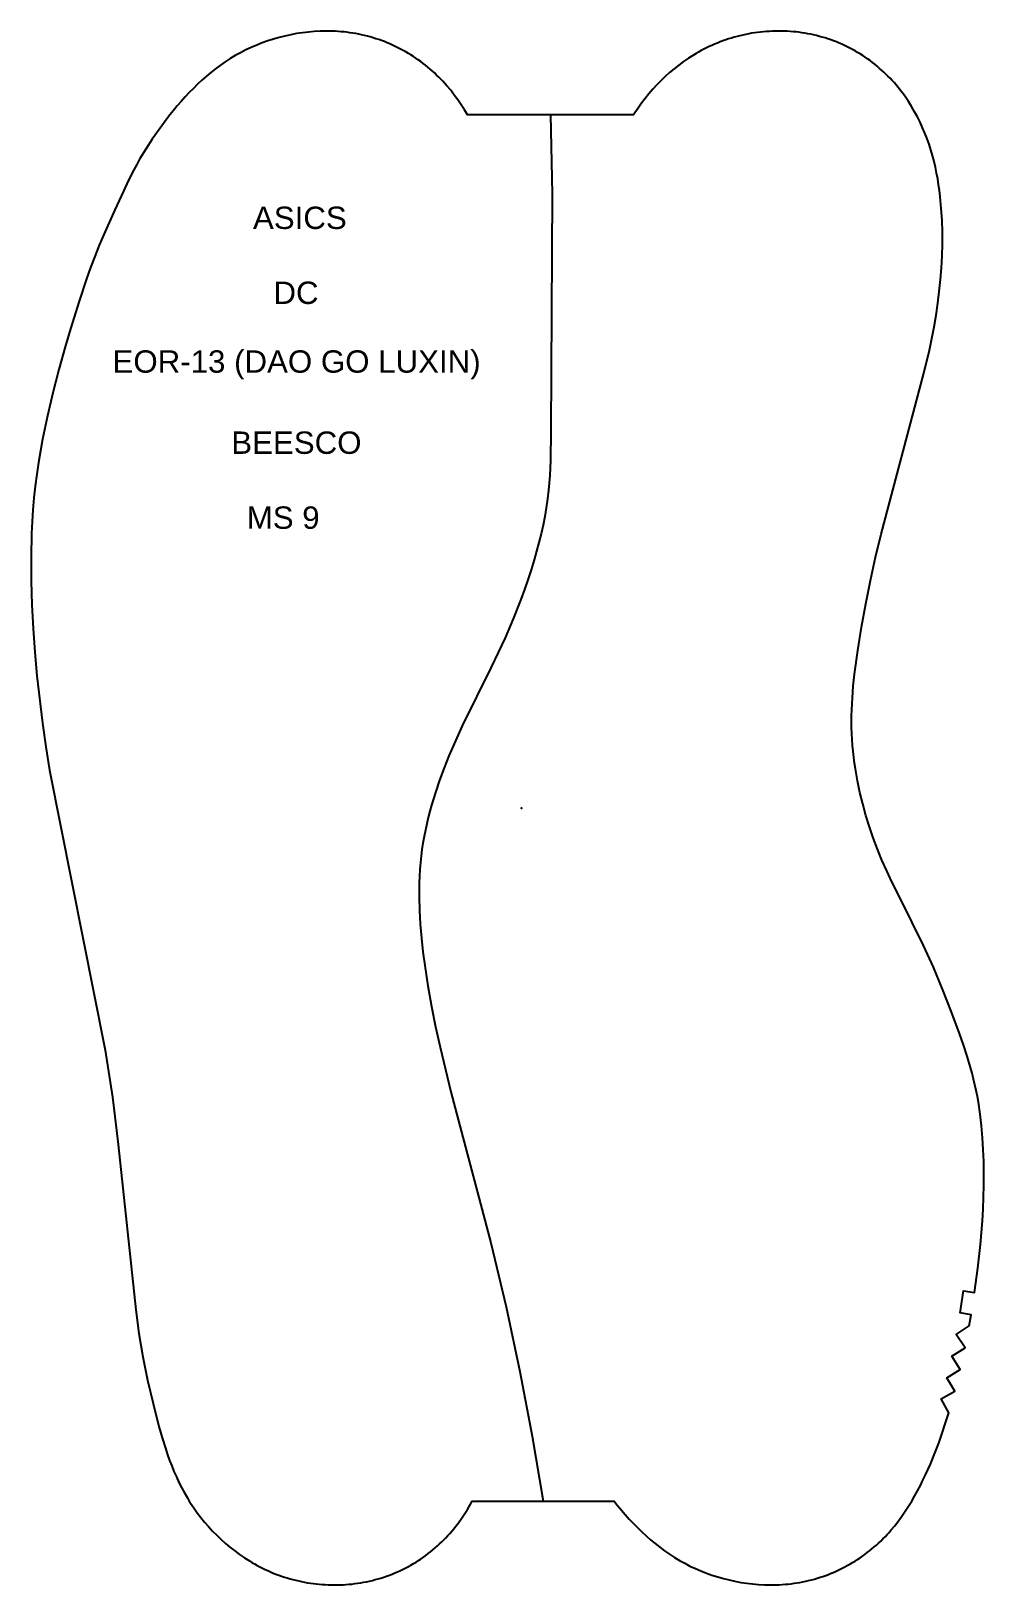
# Model space of a CAD drawing. Extents: x -897 to 5208, y 4 to 324.
# Drawn here: x 2460.2 to 2630.6, y 4 to 281.8 of the extents above; entities that cross this region are included whole.
import ezdxf

# ---------------------------------------------------------------- set-up
doc = ezdxf.new("R2010")
doc.units = 0
doc.layers.add('CK_LEVEL_1', color=7, linetype='CONTINUOUS')
doc.layers.add('DEFAULT', color=7, linetype='CONTINUOUS')
doc.styles.add('ARIAL_REGULAR', font='txt')

msp = doc.modelspace()

# ---------------------------------------------------------------- texts
at = {"layer": 'CK_LEVEL_1', "color": 7, "style": 'ARIAL_REGULAR'}
for s, p in [('ASICS', (2499.86, 246.4)), ('DC', (2503.52, 233)), ('EOR-13 (DAO GO LUXIN)', (2474.75, 220.71)), ('BEESCO', (2495.98, 206.2)), ('MS 9', (2498.74, 192.8))]:
    msp.add_text(s, height=4, dxfattribs=at).set_placement(p)

# ---------------------------------------------------------------- linework, layer by layer
at = {"layer": 'DEFAULT'}
msp.add_lwpolyline([(2608.67, 175.22), (2609.43, 179.4), (2610.27, 183.57), (2611.18, 187.72), (2612.17, 191.86), (2615.56, 204.63), (2619.79, 220.63), (2620.8, 224.76), (2621.24, 226.84), (2621.64, 228.93), (2621.99, 231.02), (2622.31, 233.12), (2622.58, 235.23), (2622.8, 237.35), (2622.97, 239.47), (2623.09, 241.59), (2623.14, 243.71), (2623.14, 245.84), (2623.07, 247.96), (2622.94, 250.09), (2622.74, 252.2), (2622.61, 253.26), (2622.46, 254.31), (2622.29, 255.36), (2622.09, 256.4), (2621.88, 257.44), (2621.63, 258.48), (2621.36, 259.51), (2621.07, 260.53), (2620.74, 261.54), (2620.39, 262.54), (2620, 263.53), (2619.59, 264.51), (2619.14, 265.47), (2618.67, 266.43), (2618.17, 267.36), (2617.63, 268.28), (2617.06, 269.18), (2616.46, 270.06), (2616.15, 270.49), (2615.84, 270.92), (2615.51, 271.34), (2615.18, 271.75), (2614.84, 272.16), (2614.49, 272.56), (2614.13, 272.95), (2613.77, 273.34), (2613.4, 273.72), (2613.02, 274.1), (2612.64, 274.46), (2612.25, 274.82), (2611.85, 275.17), (2611.44, 275.52), (2611.03, 275.85), (2610.61, 276.18), (2610.19, 276.5), (2609.76, 276.81), (2609.32, 277.12), (2608.88, 277.41), (2608.43, 277.69), (2607.98, 277.97), (2607.52, 278.24), (2607.05, 278.5), (2606.58, 278.74), (2606.11, 278.98), (2605.63, 279.21), (2605.15, 279.43), (2604.66, 279.64), (2604.17, 279.84), (2603.67, 280.03), (2603.17, 280.22), (2602.67, 280.39), (2602.16, 280.55), (2601.65, 280.7), (2601.14, 280.84), (2600.62, 280.97), (2600.11, 281.1), (2599.59, 281.21), (2599.07, 281.31), (2598.54, 281.4), (2598.02, 281.48), (2597.49, 281.56), (2596.96, 281.62), (2596.44, 281.67), (2595.91, 281.71), (2595.38, 281.74), (2594.84, 281.77), (2594.31, 281.78), (2593.78, 281.78), (2593.25, 281.78), (2592.72, 281.76), (2592.19, 281.73), (2591.66, 281.7), (2591.13, 281.65), (2590.6, 281.6), (2590.07, 281.53), (2589.54, 281.46), (2589.02, 281.38), (2588.5, 281.29), (2587.97, 281.18), (2587.45, 281.07), (2586.94, 280.95), (2586.42, 280.82), (2585.91, 280.68), (2585.4, 280.53), (2584.89, 280.38), (2584.39, 280.21), (2583.89, 280.03), (2583.39, 279.85), (2582.89, 279.65), (2582.4, 279.45), (2581.92, 279.23), (2581.44, 279.01), (2580.96, 278.78), (2580.48, 278.54), (2580.01, 278.29), (2579.55, 278.03), (2579.09, 277.77), (2578.63, 277.5), (2577.74, 276.93), (2576.86, 276.33), (2576, 275.7), (2575.17, 275.04), (2574.35, 274.35), (2573.56, 273.64), (2572.79, 272.91), (2572.05, 272.15), (2571.33, 271.37), (2570.64, 270.56), (2569.97, 269.74), (2569.32, 268.89), (2568.71, 268.02), (2568.12, 267.14), (2567.9, 266.78), (2538.24, 266.78), (2538.22, 266.82), (2537.67, 267.73), (2537.09, 268.62), (2536.49, 269.5), (2535.86, 270.35), (2535.21, 271.19), (2534.53, 272.01), (2534.18, 272.4), (2533.82, 272.8), (2533.45, 273.18), (2533.08, 273.56), (2532.7, 273.93), (2532.31, 274.29), (2531.92, 274.65), (2531.52, 275), (2531.11, 275.34), (2530.7, 275.68), (2530.28, 276), (2529.85, 276.32), (2529.42, 276.63), (2528.99, 276.93), (2528.54, 277.23), (2528.09, 277.51), (2527.64, 277.79), (2527.18, 278.06), (2526.72, 278.32), (2526.25, 278.57), (2525.78, 278.81), (2525.3, 279.05), (2524.82, 279.27), (2524.33, 279.49), (2523.84, 279.69), (2523.35, 279.89), (2522.85, 280.08), (2522.35, 280.25), (2521.84, 280.42), (2521.34, 280.58), (2520.83, 280.73), (2520.31, 280.87), (2519.8, 281), (2519.28, 281.12), (2518.76, 281.23), (2518.24, 281.32), (2517.72, 281.41), (2517.19, 281.49), (2516.66, 281.56), (2516.14, 281.62), (2515.61, 281.67), (2515.08, 281.71), (2514.55, 281.74), (2514.02, 281.77), (2512.95, 281.78), (2511.89, 281.76), (2510.83, 281.7), (2509.77, 281.61), (2508.72, 281.48), (2507.67, 281.32), (2506.62, 281.13), (2505.58, 280.9), (2504.55, 280.63), (2503.53, 280.34), (2502.52, 280.01), (2501.52, 279.66), (2500.53, 279.27), (2499.55, 278.85), (2498.58, 278.4), (2497.64, 277.92), (2496.7, 277.41), (2495.79, 276.87), (2494.9, 276.29), (2494.03, 275.69), (2493.17, 275.06), (2492.34, 274.4), (2491.53, 273.72), (2490.73, 273.01), (2489.96, 272.29), (2489.2, 271.54), (2488.45, 270.78), (2487.73, 270), (2487.02, 269.21), (2486.32, 268.41), (2485.64, 267.59), (2485.01, 266.78), (2484.33, 265.92), (2483.06, 264.21), (2481.85, 262.46), (2480.7, 260.68), (2479.6, 258.86), (2479.08, 257.93), (2478.57, 257), (2477.6, 255.11), (2476.68, 253.19), (2475.18, 249.85), (2473.2, 245.43), (2472.37, 243.48), (2471.57, 241.51), (2470.82, 239.52), (2470.11, 237.52), (2468.76, 233.48), (2467.21, 228.57), (2466.26, 225.36), (2465.12, 221.26), (2464.07, 217.14), (2463.11, 213), (2462.25, 208.84), (2461.52, 204.65), (2461.2, 202.55), (2460.93, 200.44), (2460.7, 198.33), (2460.52, 196.21), (2460.37, 194.09), (2460.27, 191.97), (2460.18, 187.71), (2460.22, 183.46), (2460.34, 179.21), (2460.55, 174.97), (2460.84, 170.73), (2461.22, 166.49), (2462.22, 158.05), (2462.82, 153.84), (2463.49, 149.64), (2473.41, 99.6), (2474.77, 91.21), (2475.18, 87.73), (2475.77, 82.76), (2478.91, 53.17), (2479.48, 48.96), (2480.19, 44.76), (2481.03, 40.6), (2481.99, 36.46), (2483.05, 32.34), (2483.63, 30.29), (2484.26, 28.26), (2484.59, 27.25), (2484.95, 26.25), (2485.33, 25.26), (2485.73, 24.28), (2486.16, 23.3), (2486.61, 22.34), (2487.1, 21.4), (2487.61, 20.46), (2488.14, 19.54), (2488.48, 19), (2488.7, 18.64), (2489.29, 17.76), (2489.91, 16.89), (2490.55, 16.05), (2491.22, 15.22), (2491.92, 14.42), (2492.63, 13.63), (2493.38, 12.87), (2494.15, 12.14), (2494.94, 11.43), (2495.75, 10.74), (2496.59, 10.09), (2497.44, 9.46), (2498.32, 8.86), (2499.22, 8.29), (2499.67, 8.01), (2500.13, 7.75), (2500.6, 7.49), (2501.07, 7.24), (2501.54, 7), (2502.02, 6.77), (2502.5, 6.55), (2502.99, 6.34), (2503.48, 6.13), (2503.97, 5.94), (2504.47, 5.75), (2504.97, 5.57), (2505.48, 5.41), (2505.98, 5.25), (2506.49, 5.1), (2507.01, 4.96), (2507.52, 4.83), (2508.04, 4.71), (2508.56, 4.6), (2509.08, 4.5), (2509.6, 4.4), (2510.13, 4.32), (2510.66, 4.25), (2511.18, 4.18), (2511.71, 4.13), (2512.24, 4.08), (2512.77, 4.05), (2513.3, 4.02), (2513.84, 4.01), (2514.37, 4), (2514.9, 4), (2515.43, 4.02), (2515.96, 4.04), (2516.49, 4.07), (2517.02, 4.11), (2517.55, 4.16), (2518.08, 4.23), (2518.6, 4.3), (2519.13, 4.38), (2519.65, 4.47), (2520.17, 4.57), (2520.69, 4.69), (2521.21, 4.81), (2521.72, 4.94), (2522.24, 5.08), (2522.75, 5.23), (2523.25, 5.4), (2523.76, 5.57), (2524.25, 5.75), (2524.75, 5.94), (2525.24, 6.14), (2525.73, 6.35), (2526.21, 6.57), (2526.69, 6.8), (2527.17, 7.04), (2527.64, 7.29), (2528.1, 7.54), (2528.56, 7.81), (2529.02, 8.09), (2529.46, 8.37), (2529.91, 8.67), (2530.34, 8.97), (2530.77, 9.28), (2531.2, 9.6), (2531.62, 9.93), (2532.03, 10.26), (2532.43, 10.61), (2532.83, 10.96), (2533.22, 11.32), (2533.61, 11.69), (2533.99, 12.06), (2534.36, 12.44), (2534.72, 12.83), (2535.07, 13.22), (2535.42, 13.62), (2535.76, 14.03), (2536.1, 14.45), (2536.42, 14.87), (2536.74, 15.29), (2537.05, 15.72), (2537.65, 16.6), (2538.21, 17.5), (2538.75, 18.42), (2539.06, 19), (2564.42, 19), (2565.06, 18.19), (2565.74, 17.38), (2566.43, 16.57), (2567.14, 15.78), (2567.87, 15), (2568.61, 14.24), (2569.37, 13.5), (2570.15, 12.77), (2570.94, 12.06), (2571.76, 11.38), (2572.59, 10.72), (2573.44, 10.09), (2574.31, 9.49), (2575.21, 8.92), (2576.12, 8.37), (2577.05, 7.86), (2578, 7.38), (2578.96, 6.93), (2579.94, 6.51), (2580.93, 6.13), (2581.93, 5.77), (2582.95, 5.44), (2583.97, 5.15), (2585, 4.89), (2586.04, 4.66), (2587.08, 4.46), (2588.13, 4.3), (2589.19, 4.17), (2590.24, 4.08), (2591.31, 4.02), (2592.37, 4), (2593.43, 4.02), (2593.96, 4.04), (2594.49, 4.07), (2595.02, 4.11), (2595.55, 4.16), (2596.08, 4.22), (2596.61, 4.29), (2597.13, 4.37), (2597.66, 4.46), (2598.18, 4.56), (2598.7, 4.67), (2599.21, 4.78), (2599.73, 4.91), (2600.24, 5.05), (2600.75, 5.2), (2601.26, 5.36), (2601.76, 5.53), (2602.26, 5.71), (2602.76, 5.89), (2603.26, 6.09), (2603.75, 6.29), (2604.23, 6.51), (2604.71, 6.73), (2605.19, 6.97), (2605.66, 7.21), (2606.13, 7.46), (2606.6, 7.72), (2607.06, 7.99), (2607.51, 8.27), (2607.96, 8.55), (2608.4, 8.85), (2608.84, 9.15), (2609.27, 9.46), (2609.69, 9.78), (2610.11, 10.11), (2610.53, 10.44), (2610.93, 10.78), (2611.33, 11.13), (2611.73, 11.49), (2612.12, 11.85), (2612.49, 12.22), (2612.87, 12.6), (2613.23, 12.99), (2613.59, 13.38), (2613.94, 13.78), (2614.62, 14.59), (2615.27, 15.43), (2615.9, 16.29), (2616.5, 17.16), (2617.08, 18.06), (2617.64, 18.96), (2618.17, 19.88), (2618.69, 20.81), (2619.19, 21.75), (2619.66, 22.7), (2620.13, 23.66), (2621, 25.6), (2621.8, 27.57), (2622.48, 29.35), (2623.11, 31.14), (2623.7, 32.95), (2624.27, 34.78), (2622.9, 37.24), (2625.35, 38.62), (2623.92, 41.05), (2626.33, 42.5), (2624.81, 44.88), (2627.18, 46.41), (2625.6, 48.75), (2627.92, 50.34), (2628.26, 52.31), (2626.29, 52.64), (2626.89, 56.55), (2628.87, 56.27), (2629.46, 60.62), (2629.93, 64.84), (2630.29, 69.08), (2630.42, 71.2), (2630.5, 73.32), (2630.55, 75.45), (2630.56, 77.58), (2630.53, 79.7), (2630.45, 81.83), (2630.32, 83.95), (2630.14, 86.06), (2629.89, 88.18), (2629.57, 90.28), (2629.39, 91.33), (2629.18, 92.37), (2628.96, 93.41), (2628.72, 94.44), (2628.45, 95.47), (2628.17, 96.49), (2627.56, 98.53), (2626.89, 100.55), (2626.19, 102.56), (2624.72, 106.55), (2623.17, 110.5), (2621.52, 114.42), (2619.77, 118.29), (2615.56, 126.75), (2614.08, 129.71), (2613.17, 131.63), (2612.31, 133.57), (2611.51, 135.54), (2610.76, 137.53), (2610.08, 139.55), (2609.45, 141.58), (2608.88, 143.63), (2608.38, 145.69), (2607.94, 147.77), (2607.75, 148.82), (2607.57, 149.87), (2607.42, 150.92), (2607.28, 151.97), (2607.17, 153.03), (2607.07, 154.09), (2606.99, 155.15), (2606.94, 156.21), (2606.9, 157.27), (2606.89, 158.33), (2606.89, 159.39), (2606.92, 160.46), (2607.03, 162.58), (2607.2, 164.7), (2607.43, 166.81), (2607.99, 171.03)], close=True, dxfattribs=at)
msp.add_lwpolyline([(2553.07, 266.78), (2553.37, 252.68), (2553.13, 210.33), (2553.06, 205.01), (2552.94, 202.36), (2552.85, 201.04), (2552.72, 199.72), (2552.54, 198.14), (2552.31, 196.57), (2552.03, 195), (2551.72, 193.44), (2551.37, 191.88), (2550.99, 190.33), (2550.58, 188.79), (2550.14, 187.25), (2549.6, 185.47), (2549.02, 183.7), (2548.41, 181.94), (2547.77, 180.19), (2546.4, 176.73), (2544.93, 173.32), (2542.43, 168.04), (2537.28, 157.56), (2536.06, 154.9), (2534.89, 152.21), (2534.03, 150.05), (2533.22, 147.86), (2532.47, 145.65), (2531.79, 143.42), (2531.49, 142.3), (2531.2, 141.18), (2530.93, 140.04), (2530.68, 138.91), (2530.46, 137.77), (2530.26, 136.63), (2530.08, 135.49), (2529.94, 134.34), (2529.81, 133.12), (2529.71, 131.9), (2529.63, 130.68), (2529.58, 129.46), (2529.56, 128.23), (2529.56, 127.01), (2529.62, 124.55), (2529.77, 122.1), (2529.98, 119.64), (2530.25, 117.2), (2530.58, 114.76), (2531.14, 111.07), (2531.79, 107.41), (2532.52, 103.76), (2533.31, 100.13), (2535.25, 92.14), (2542.38, 65.15), (2545.11, 53.7), (2547.57, 42.18), (2549.77, 30.61), (2551.74, 19)], dxfattribs=at)
msp.add_point((2547.87, 142.89), dxfattribs=at)

msp.set_redraw_order([(e.dxf.handle, doc.entitydb.next_handle()) for e in msp.query("TEXT MTEXT ATTDEF DIMENSION ARC_DIMENSION")])  # texts and dimensions are drawn at this point

doc.saveas('drawing.dxf')
